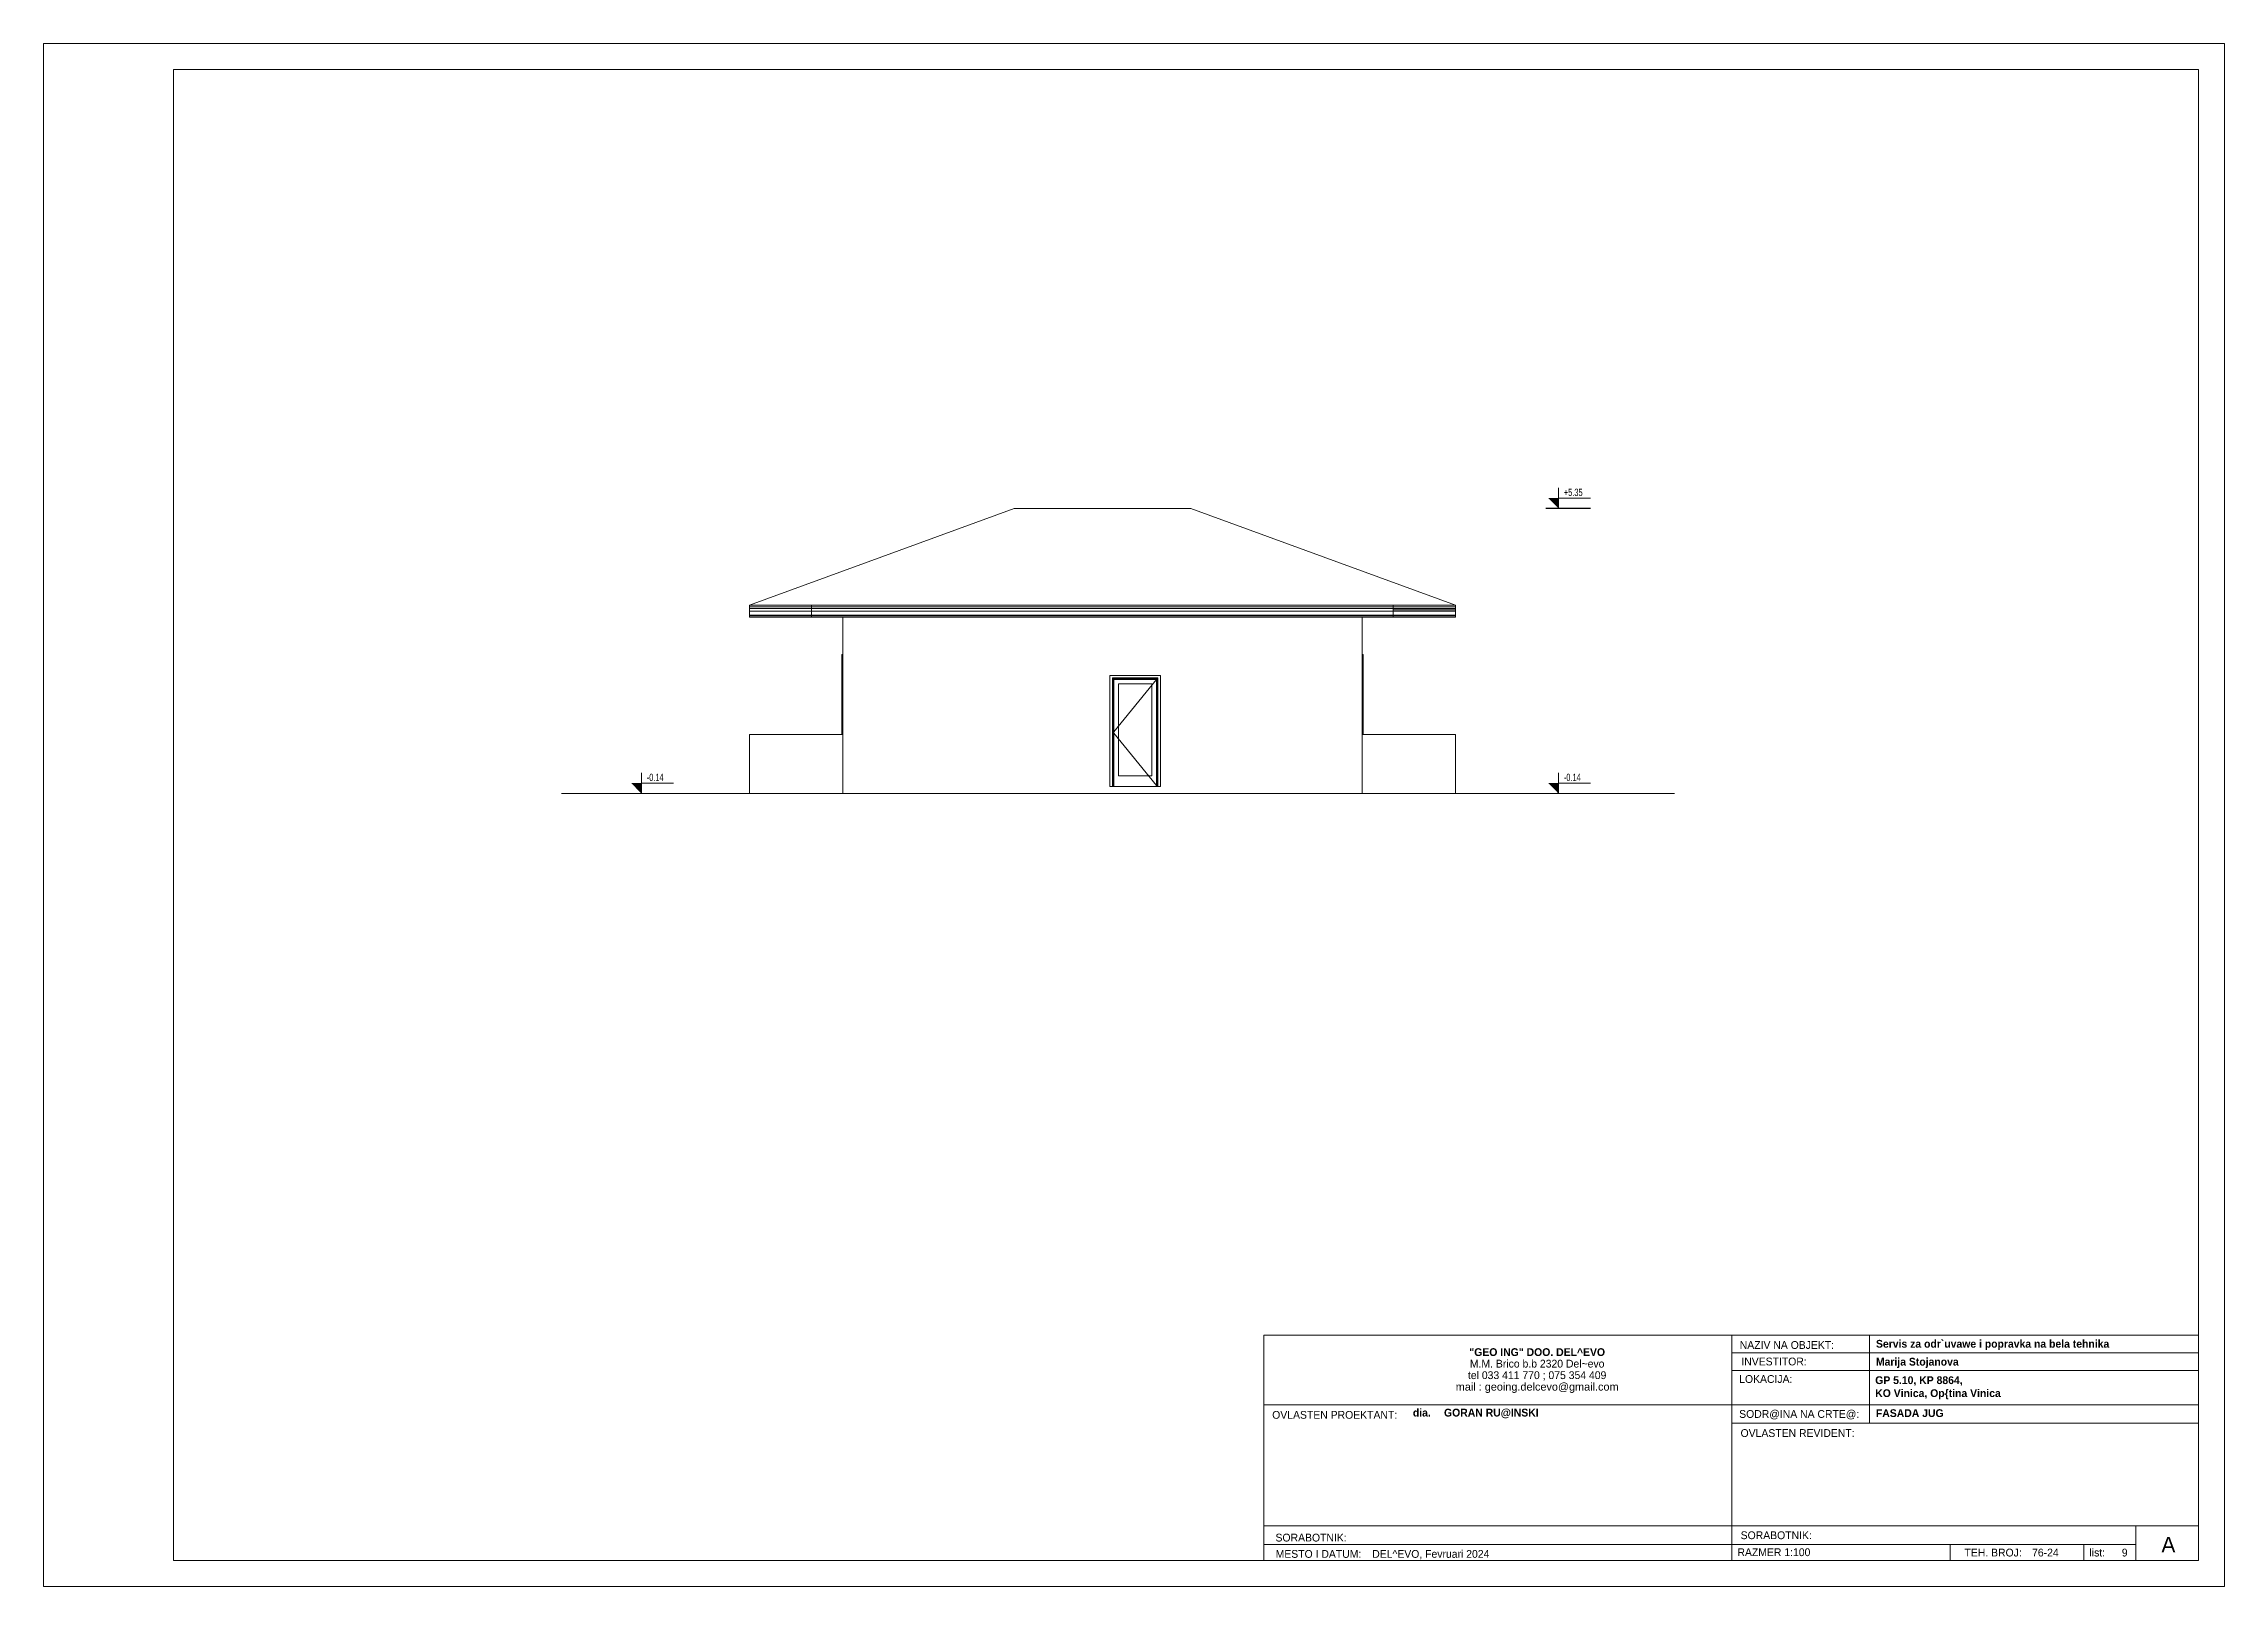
# Model space of a CAD drawing. Header units: millimetres. Extents: x -115530 to 122462, y -34508 to 119375.
# Drawn here: x 10470 to 52470, y 59975 to 89675 of the extents above; entities that cross this region are included whole.
import ezdxf

# ---------------------------------------------------------------- set-up
doc = ezdxf.new("R2010")
doc.units = ezdxf.units.MM
doc.header["$MEASUREMENT"] = 0
for name, color, linetype, lineweight in [('Lines_Pen_No__1', 7, 'Continuous', 13), ('Pecat_Pen_No__1', 7, 'Continuous', 13), ('Roofs_Pen_No__1', 7, 'Continuous', 13)]:
    doc.layers.add(name, color=color, linetype=linetype, lineweight=lineweight)
for name, color, linetype, lineweight, true_color in [('New_Shell - Roof_Pen_No__92', 7, 'Continuous', 13, 0x6a6a6a), ('New_Site & Landscape - Terrain_Pen_No__93', 7, 'Continuous', 13, 0xa2a233), ('New_Structural - Bearing_Pen_No__87', 7, 'Continuous', 13, 0x6a6a6a), ('New_Structural - Bearing_Pen_No__89', 7, 'Continuous', 13, 0x6a6a6a)]:
    doc.layers.add(name, color=color, linetype=linetype, lineweight=lineweight, true_color=true_color)
doc.styles.add('GENERATED_STYLE_5', font='')
doc.styles.add('ROM', font='ROMANS.SHX', dxfattribs={"width": 0.7})
doc.styles.get('GENERATED_STYLE_5').set_extended_font_data('MAC C Swiss cyrillic', bold=True)

msp = doc.modelspace()

# ---------------------------------------------------------------- texts
at = {"color": 0, "char_height": 140, "attachment_point": 1, "style": 'ROM'}
for s, insert in [('{\\fHelvetica|b0|i0|c0|p1;+5.35}', (39748.51, 81106.79)), ('{\\fHelvetica|b0|i0|c0|p1;-0.14}', (22085.09, 75619.3)), ('{\\fHelvetica|b0|i0|c0|p1;-0.14}', (39748.51, 75619.3))]:
    msp.add_mtext(s, dxfattribs=dict(at, insert=insert))
at = {"layer": 'Pecat_Pen_No__1', "linetype": 'Continuous', "style": 'GENERATED_STYLE_5'}
for s, insert, char_height, attachment_point in [('\\pqc;{\\fMAC C Swiss|b0|i0|c0|p0;NAZIV NA OBJEKT:}', (44044.31, 64696.96), 150, 2), ('{\\fMAC C Swiss|b1|i0|c0|p34;Servis za odr`uvawe i popravka na bela tehnika}', (45759.83, 64720.45), 150, 1), ('\\pqc;{\\fMAC C Swiss|b0|i0|c0|p0;INVESTITOR:}', (43796.54, 64379.37), 150, 2), ('{\\fMAC C Swiss|b1|i0|c0|p34;Marija Stojanova}', (45758.25, 64375.47), 150, 1), ('\\pqc;{\\fMAC C Swiss|b0|i0|c0|p0;LOKACIJA:}', (43637.72, 64042.4), 150, 2), ('\\A1;{\\fMAC C Swiss|b1|i0|c0|p34; GP 5.10, KP 8864,  \\P KO Vinica, Op\\{tina Vinica}', (45689.07, 64019.98), 150, 1), ('{\\fMAC C Swiss|b0|i0|c0|p34;OVLASTEN PROEKTANT:}', (34131.52, 63352.37), 150, 1), ('{\\fMAC C Swiss|b1|i0|c0|p34;dia.^IGORAN RU@INSKI}', (36840.41, 63395.31), 150, 1), ('\\pqc;{\\fMAC C Swiss|b0|i0|c0|p0;SODR@INA NA CRTE@:}', (44281.43, 63369.46), 150, 2), ('\\pqc;{\\fMAC C Swiss|b0|i0|c0|p0;OVLASTEN REVIDENT:}', (44249.72, 63001.84), 150, 2), ('{\\fMAC C Swiss|b1|i0|c0|p34;FASADA JUG}', (45758.25, 63385.47), 150, 1), ('\\pqc;{\\fMAC C Swiss|b0|i0|c0|p0;SORABOTNIK:}', (34880.5, 60989.32), 150, 2), ('\\pqc;{\\fMAC C Swiss|b0|i0|c0|p0;SORABOTNIK:}', (43838.81, 61034.49), 150, 2), ('{\\fMAC C Swiss|b0|i0|c0|p34;A}', (51391.65, 60779.03), 300, 5), ('\\pqc;{\\fMAC C Swiss|b0|i0|c0|p0;MESTO I DATUM:}', (35022.38, 60675.18), 150, 2), ('{\\fMAC C Swiss|b0|i0|c0|p34;DEL^ EVO, Fevruari 2024}', (36057.31, 60675.18), 150, 1), ('{\\fMAC C Swiss|b0|i0|c0|p0;\\A1;RAZMER 1:100^I}', (43091.57, 60707.6), 150, 1), ('\\pqc;{\\fMAC C Swiss|b0|i0|c0|p0;TEH. BROJ:}', (48016.01, 60701), 150, 2), ('{\\fMAC C Swiss|b0|i0|c0|p34;76-24}', (48765.92, 60701), 150, 1), ('{\\fMAC C Swiss|b0|i0|c0|p34;list:}', (49870.8, 60701), 150, 1), ('{\\fMAC C Swiss|b0|i0|c0|p34;9}', (50494.33, 60701), 150, 1)]:
    msp.add_mtext(s, dxfattribs=dict(at, insert=insert, char_height=char_height, attachment_point=attachment_point))
at = {"layer": 'Pecat_Pen_No__1', "linetype": 'Continuous', "insert": (39234.15, 64129.55), "char_height": 150, "attachment_point": 5, "line_spacing_factor": 0.887159, "style": 'GENERATED_STYLE_5'}
msp.add_mtext('\\A1;{\\fMAC C Swiss|b1|i0|c0|p34;"GEO ING" DOO. DEL^ EVO}\\P{\\fMAC C Swiss|b0|i0|c0|p34;M.M. Brico b.b 2320 Del~evo \\Ptel 033 411 770 ; 075 354 409 \\P\\fArial|b0|i0|c0|p34;mail : geoing.delcevo@gmail.com}', dxfattribs=at)

# ---------------------------------------------------------------- hatches: boundary and pattern name
h = msp.add_hatch(color=0)
h.dxf.hatch_style = 2
h.paths.add_polyline_path([(39646.91, 80724.14), (39450.06, 80927.34), (39646.91, 80927.34)])
h = msp.add_hatch(color=0)
h.dxf.hatch_style = 2
h.paths.add_polyline_path([(21983.49, 75236.65), (21786.64, 75439.85), (21983.49, 75439.85)])
h = msp.add_hatch(color=0)
h.dxf.hatch_style = 2
h.paths.add_polyline_path([(39646.91, 75236.65), (39450.06, 75439.85), (39646.91, 75439.85)])

# ---------------------------------------------------------------- linework, layer by layer
msp.add_line((40262.86, 80725.11), (39403.41, 80725.11))
at = {"color": 0, "lineweight": 5}
for points in [[(39646.91, 80724.14), (39646.91, 81124.14)], [(39646.91, 80927.34), (40262.86, 80927.34)], [(21983.49, 75236.65), (21983.49, 75636.65)], [(39646.91, 75236.65), (39646.91, 75636.65)], [(21983.49, 75439.85), (22599.44, 75439.85)], [(39646.91, 75439.85), (40262.86, 75439.85)]]:
    msp.add_lwpolyline(points, dxfattribs=at)
at = {"layer": 'Lines_Pen_No__1', "linetype": 'Continuous'}
for p, q in [((51969.56, 60475.49), (51969.56, 65510.98)), ((51969.56, 64809.92), (42980.49, 64809.92)), ((42980.49, 63117.85), (51969.56, 63117.85)), ((47189.42, 60779.03), (47189.42, 60475.49)), ((49763.4, 60779.03), (49763.4, 60475.49))]:
    msp.add_line(p, q, dxfattribs=at)
at = {"layer": 'Lines_Pen_No__1'}
msp.add_line((42980.49, 60475.49), (42980.49, 64809.92), dxfattribs=at)
at = {"layer": 'Lines_Pen_No__1', "linetype": 'Continuous', "flags": 128}
for points in [[(33969.56, 64809.92), (42980.49, 64809.92)], [(33969.56, 60475.49), (33969.56, 64809.92), (42980.49, 64809.92)], [(45636.51, 64799.15), (45636.51, 63117.85)], [(42980.49, 64469.15), (51969.56, 64469.15)], [(42980.49, 64128.38), (51969.56, 64128.38)], [(33969.56, 63468.38), (42980.49, 63468.38)], [(42980.49, 63468.38), (51969.56, 63468.38)], [(33969.56, 61139.92), (51969.56, 61139.92)], [(50763.4, 60839.92), (50763.4, 60475.49), (50763.4, 61139.92)], [(33969.56, 60779.03), (50763.4, 60779.03)], [(33969.56, 60475.49), (51969.56, 60475.49)]]:
    msp.add_lwpolyline(points, dxfattribs=at)
at = {"layer": 'New_Shell - Roof_Pen_No__92', "color": 23, "linetype": 'Continuous', "lineweight": 13, "true_color": 0xbf8080}
for p, q in [((24061.22, 78867.89), (29161.22, 80724.14)), ((29161.22, 80724.14), (32561.22, 80724.14)), ((37661.22, 78867.89), (32561.22, 80724.14)), ((24061.22, 78830.64), (24061.22, 78867.89)), ((24061.22, 78867.89), (25261.22, 78867.89)), ((24061.22, 78804.04), (24061.22, 78830.64)), ((25261.22, 78830.64), (24061.22, 78830.64)), ((24061.22, 78802.97), (24061.22, 78804.04)), ((25261.22, 78804.04), (24061.22, 78804.04)), ((24061.22, 78749.76), (24061.22, 78802.97)), ((25261.22, 78802.97), (24061.22, 78802.97)), ((24061.22, 78669.95), (24061.22, 78749.76)), ((25261.22, 78749.76), (24061.22, 78749.76)), ((24061.22, 78656.65), (24061.22, 78669.95)), ((25261.22, 78669.95), (24061.22, 78669.95)), ((25261.22, 78656.65), (24061.22, 78656.65)), ((24061.22, 78636.65), (25261.22, 78636.65)), ((25261.22, 78830.64), (25261.22, 78867.89)), ((25261.22, 78867.89), (36461.22, 78867.89)), ((25261.22, 78804.04), (25261.22, 78830.64)), ((36461.22, 78830.64), (25261.22, 78830.64)), ((25261.22, 78802.97), (25261.22, 78804.04)), ((36461.22, 78804.04), (25261.22, 78804.04)), ((25261.22, 78749.76), (25261.22, 78802.97)), ((36461.22, 78802.97), (25261.22, 78802.97)), ((25261.22, 78669.95), (25261.22, 78749.76)), ((36461.22, 78749.76), (25261.22, 78749.76)), ((25261.22, 78656.65), (25261.22, 78669.95)), ((36461.22, 78669.95), (25261.22, 78669.95)), ((25261.22, 78636.65), (25261.22, 78656.65)), ((36461.22, 78656.65), (25261.22, 78656.65)), ((25261.22, 78636.65), (36461.22, 78636.65)), ((36461.22, 78830.64), (36461.22, 78867.89)), ((36461.22, 78867.89), (37661.22, 78867.89)), ((36461.22, 78804.04), (36461.22, 78830.64)), ((37661.22, 78830.64), (36461.22, 78830.64)), ((36461.22, 78802.97), (36461.22, 78804.04)), ((37661.22, 78804.04), (36461.22, 78804.04)), ((36461.22, 78749.76), (36461.22, 78802.97)), ((37661.22, 78802.97), (36461.22, 78802.97)), ((36461.22, 78669.95), (36461.22, 78749.76)), ((37661.22, 78749.76), (36461.22, 78749.76)), ((36461.22, 78656.65), (36461.22, 78669.95)), ((37661.22, 78669.95), (36461.22, 78669.95)), ((37661.22, 78656.65), (36461.22, 78656.65)), ((37661.22, 78830.64), (37661.22, 78867.89)), ((37661.22, 78804.04), (37661.22, 78830.64)), ((37661.22, 78802.97), (37661.22, 78804.04)), ((37661.22, 78749.76), (37661.22, 78802.97)), ((37661.22, 78669.95), (37661.22, 78749.76)), ((37661.22, 78656.65), (37661.22, 78669.95))]:
    msp.add_line(p, q, dxfattribs=at)
at = {"layer": 'New_Site & Landscape - Terrain_Pen_No__93', "color": 55, "linetype": 'Continuous', "lineweight": 13, "true_color": 0xa2a233}
msp.add_line((41877.22, 75236.65), (20441.07, 75236.65), dxfattribs=at)
at = {"layer": 'New_Structural - Bearing_Pen_No__87', "color": 251, "linetype": 'Continuous', "lineweight": 20, "true_color": 0x6a6a6a}
for p, q in [((25861.22, 78426.65), (25861.22, 78636.65)), ((35861.22, 78636.65), (35861.22, 78426.65)), ((25861.22, 75376.65), (25861.22, 78426.65)), ((35861.22, 75376.65), (35861.22, 78426.65)), ((25842.22, 76376.65), (25842.22, 77913.65)), ((25842.22, 77913.65), (25861.22, 77913.65)), ((35880.22, 77913.65), (35861.22, 77913.65)), ((35880.22, 77913.65), (35880.22, 76376.65)), ((31005.5, 77513.65), (31005.5, 75376.65)), ((31979.5, 77513.65), (31005.5, 77513.65)), ((31055.5, 75376.65), (31055.5, 77463.65)), ((31055.5, 77463.65), (31929.5, 77463.65)), ((31067.5, 75376.65), (31067.5, 77451.65)), ((31067.5, 77451.65), (31917.5, 77451.65)), ((31082.5, 75376.65), (31082.5, 77436.65)), ((31082.5, 77436.65), (31902.5, 77436.65)), ((31902.5, 77433.92), (31082.5, 76427.38)), ((31170.5, 77348.65), (31170.5, 75576.65)), ((31814.5, 77348.65), (31170.5, 77348.65)), ((31814.5, 75576.65), (31814.5, 77348.65)), ((31902.5, 77436.65), (31902.5, 75376.65)), ((31917.5, 77451.65), (31917.5, 75376.65)), ((31929.5, 77463.65), (31929.5, 75376.65)), ((31979.5, 75376.65), (31979.5, 77513.65)), ((24061.22, 76376.65), (25861.22, 76376.65)), ((24061.22, 76376.65), (24061.22, 75376.65)), ((31902.5, 75391.38), (31082.5, 76397.92)), ((37661.22, 76376.65), (35861.22, 76376.65)), ((37661.22, 75376.65), (37661.22, 76376.65)), ((24061.22, 75236.65), (24061.22, 75376.65)), ((24061.22, 75236.65), (25861.22, 75236.65)), ((25861.22, 75236.65), (25861.22, 75376.65)), ((31005.5, 75376.65), (31055.5, 75376.65)), ((31055.5, 75376.65), (31067.5, 75376.65)), ((31067.5, 75376.65), (31917.5, 75376.65)), ((31170.5, 75576.65), (31814.5, 75576.65)), ((31917.5, 75376.65), (31929.5, 75376.65)), ((31929.5, 75376.65), (31979.5, 75376.65)), ((35861.22, 75376.65), (35861.22, 75236.65)), ((35861.22, 75236.65), (37661.22, 75236.65)), ((37661.22, 75236.65), (37661.22, 75376.65))]:
    msp.add_line(p, q, dxfattribs=at)
at = {"layer": 'New_Structural - Bearing_Pen_No__89', "color": 123, "linetype": 'Continuous', "lineweight": 20, "true_color": 0x71cebe}
for p, q in [((24061.22, 78636.65), (24061.22, 78656.65)), ((36461.22, 78776.65), (37661.22, 78776.65)), ((36461.22, 78636.65), (36461.22, 78656.65)), ((36461.22, 78636.65), (37661.22, 78636.65)), ((37661.22, 78636.65), (37661.22, 78656.65))]:
    msp.add_line(p, q, dxfattribs=at)
at = {"layer": 'Roofs_Pen_No__1'}
for points in [[(10469.56, 59975.49), (52469.56, 59975.49), (52469.56, 89675.49), (10469.56, 89675.49)], [(12969.56, 60475.49), (51969.56, 60475.49), (51969.56, 89175.49), (12969.56, 89175.49)]]:
    msp.add_lwpolyline(points, close=True, dxfattribs=at)

msp.set_redraw_order([(e.dxf.handle, doc.entitydb.next_handle()) for e in msp.query("TEXT MTEXT ATTDEF DIMENSION ARC_DIMENSION")])  # texts and dimensions are drawn at this point

doc.saveas('drawing.dxf')
